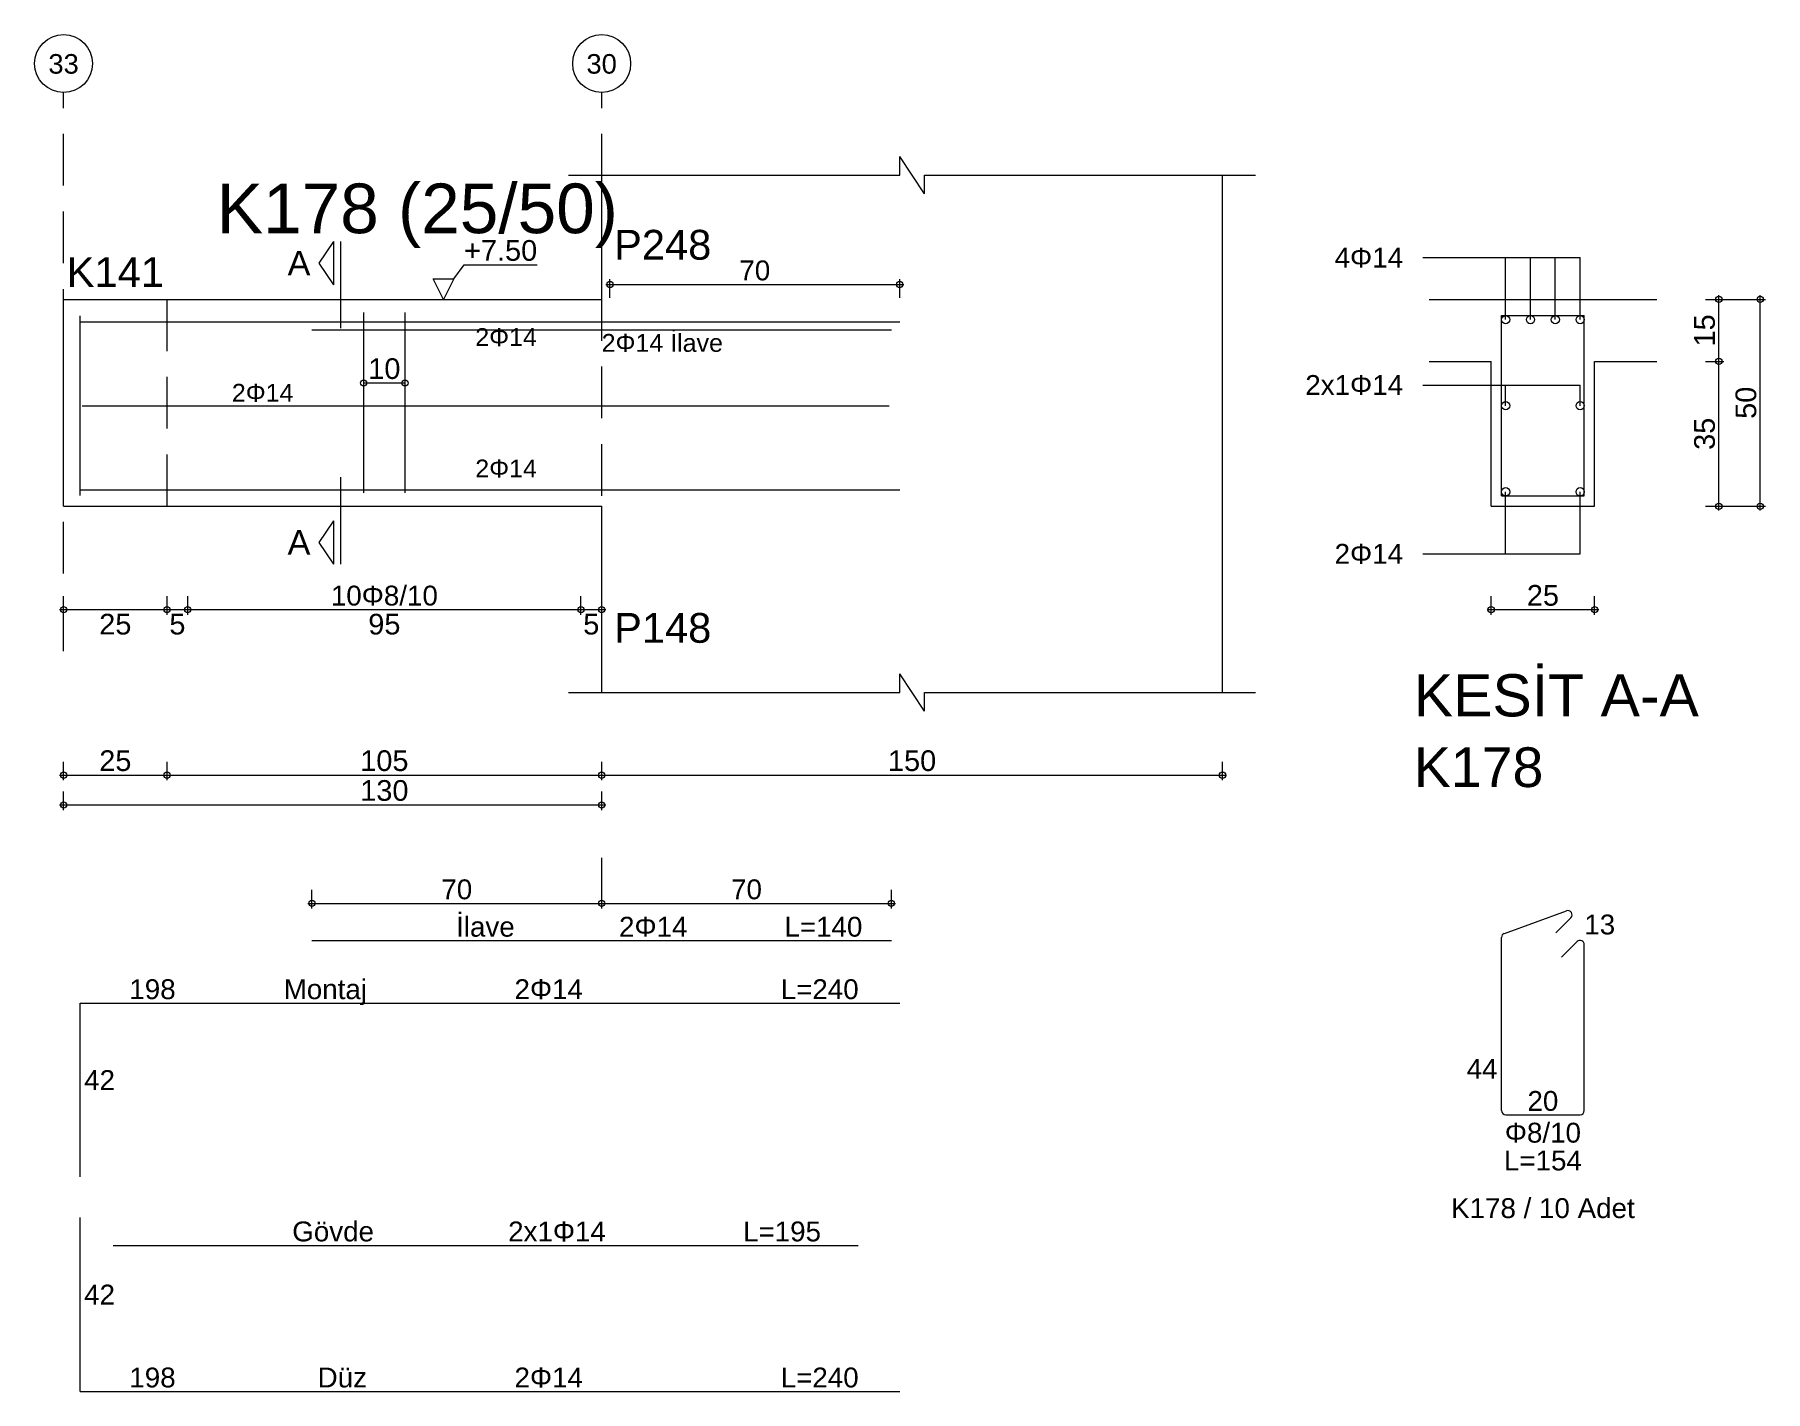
# Model space of a CAD drawing. Header units: millimetres. Extents: x 23801 to 80069, y 9628 to 14137.
# Drawn here: x 48924 to 49551, y 10797 to 11289 of the extents above; entities that cross this region are included whole.
import ezdxf

# ---------------------------------------------------------------- set-up
doc = ezdxf.new("R2010")
doc.units = ezdxf.units.MM
doc.linetypes.add('DASHDOT2', pattern=[12.7, 6.35, -3.175, 0, -3.175])
doc.linetypes.add('DASHED4', pattern=[18.75, 12.5, -6.25])
doc.layers.add('aks', color=251, linetype='DASHDOT2', lineweight=35)
for name, color, linetype in [('Donatı Topl. Uzun. Yazısı', 7, 'Continuous'), ('Donatı Uz. Yazısı', 7, 'Continuous'), ('Donatı Yazısı', 7, 'Continuous'), ('Donatı Çizgisi', 7, 'Continuous'), ('Kiriş', 7, 'Continuous'), ('Standart', 7, 'Continuous'), ('Ölçülendirme', 7, 'Continuous')]:
    doc.layers.add(name, color=color, linetype=linetype)
doc.styles.add('arial_1_18', font='arial.ttf', dxfattribs={"height": 0.2})

# ---------------------------------------------------------------- blocks, each defined once
blk = doc.blocks.new('IDE475Entity7440')
at = {"layer": 'aks', "color": 30, "linetype": 'DASHED4', "lineweight": 5}
for points in [[(19954.16, 1648.65), (19954.16, 1783.65)], [(20084.16, 1648.65), (20084.16, 1783.65)], [(20084.16, 1587.65), (20084.16, 1598.65)]]:
    blk.add_lwpolyline(points, dxfattribs=at)
at = {"layer": 'aks', "color": 1, "linetype": 'Continuous', "lineweight": 5}
for centre in [(19954.16, 1790.65), (20084.16, 1790.65)]:
    blk.add_circle(centre, 7, dxfattribs=at)
at = {"layer": 'Donatı Çizgisi', "color": 5, "linetype": 'Continuous', "lineweight": 5}
for points in [[(19958.16, 1686.25), (19958.16, 1729.65)], [(19958.16, 1728.25), (20156.16, 1728.25)], [(20026.66, 1686.85), (20026.66, 1730.45)], [(20036.66, 1686.85), (20036.66, 1730.45)], [(20301.57, 1686.15), (20301.57, 1729.75)], [(20301.57, 1729.75), (20321.57, 1729.75)], [(20321.57, 1686.15), (20321.57, 1729.75)], [(20014.16, 1726.25), (20154.16, 1726.25)], [(19958.66, 1707.95), (20153.66, 1707.95)], [(19958.16, 1687.65), (20156.16, 1687.65)], [(20301.57, 1686.15), (20321.57, 1686.15)], [(20302.25, 1580.39), (20317.25, 1585.86)], [(20314.68, 1580.54), (20318.32, 1584.18)], [(20014.16, 1578.65), (20154.16, 1578.65)], [(20301.57, 1537.57), (20301.57, 1579.44)], [(20316.06, 1574.63), (20319.83, 1578.41)], [(20321.57, 1537.57), (20321.57, 1577.69)], [(19958.16, 1521.55), (19958.16, 1563.55)], [(19958.16, 1563.55), (20156.16, 1563.55)], [(20302.59, 1536.55), (20320.55, 1536.55)], [(19958.16, 1469.7), (19958.16, 1511.7)], [(19966.16, 1505), (20146.16, 1505)], [(19958.16, 1469.7), (20156.16, 1469.7)]]:
    blk.add_lwpolyline(points, dxfattribs=at)
for centre in [(20302.57, 1728.75), (20308.57, 1728.75), (20314.57, 1728.75), (20320.57, 1728.75), (20302.57, 1707.95), (20320.57, 1707.95), (20302.57, 1687.15), (20320.57, 1687.15)]:
    blk.add_circle(centre, 1, dxfattribs=at)
for centre, start, end in [((20317.6, 1584.9), 315, 110), ((20302.59, 1579.44), 110, 180), ((20320.55, 1577.69), 0, 135), ((20302.59, 1537.57), 180, 270), ((20320.55, 1537.57), 270, 0)]:
    blk.add_arc(centre, 1.02, start, end, dxfattribs=at)
at = {"layer": 'Kiriş', "color": 1, "linetype": 'Continuous', "lineweight": 5}
for points in [[(20156.16, 1763.65), (20156.16, 1768.15)], [(20162.16, 1759.15), (20156.16, 1768.15)], [(20076.16, 1763.65), (20156.16, 1763.65)], [(20084.16, 1733.65), (20084.16, 1763.65)], [(20162.16, 1759.15), (20162.16, 1763.65)], [(20162.16, 1763.65), (20242.16, 1763.65)], [(20234.16, 1638.65), (20234.16, 1763.65)], [(19954.16, 1683.65), (19954.16, 1733.65)], [(19954.16, 1733.65), (20084.16, 1733.65)], [(20284.07, 1733.65), (20339.07, 1733.65)], [(20284.07, 1718.65), (20299.07, 1718.65)], [(20299.07, 1683.65), (20299.07, 1718.65)], [(20324.07, 1718.65), (20339.07, 1718.65)], [(20324.07, 1683.65), (20324.07, 1718.65)], [(19954.16, 1683.65), (20084.16, 1683.65)], [(20084.16, 1638.65), (20084.16, 1683.65)], [(20299.07, 1683.65), (20324.07, 1683.65)], [(20162.16, 1634.15), (20156.16, 1643.15)], [(20156.16, 1638.65), (20156.16, 1643.15)], [(20076.16, 1638.65), (20156.16, 1638.65)], [(20162.16, 1638.65), (20242.16, 1638.65)], [(20162.16, 1634.15), (20162.16, 1638.65)]]:
    blk.add_lwpolyline(points, dxfattribs=at)
at = {"layer": 'Kiriş', "color": 1, "linetype": 'DASHED4', "lineweight": 5}
for points in [[(19954.16, 1683.65), (19954.16, 1733.65)], [(19979.16, 1683.65), (19979.16, 1733.65)]]:
    blk.add_lwpolyline(points, dxfattribs=at)
at = {"layer": 'Ölçülendirme', "color": 1, "linetype": 'Continuous', "lineweight": 5}
for points in [[(20015.91, 1742.4), (20019.41, 1747.65)], [(20019.41, 1737.15), (20019.41, 1747.65)], [(20021.16, 1726.65), (20021.16, 1747.65)], [(20019.41, 1737.15), (20015.91, 1742.4)], [(20048.41, 1738.65), (20050.91, 1741.98)], [(20050.91, 1741.98), (20068.58, 1741.98)], [(20282.57, 1743.75), (20320.57, 1743.75)], [(20302.57, 1728.75), (20302.57, 1743.75)], [(20308.57, 1728.75), (20308.57, 1743.75)], [(20314.57, 1728.75), (20314.57, 1743.75)], [(20320.57, 1728.75), (20320.57, 1743.75)], [(20045.91, 1733.65), (20043.41, 1738.65)], [(20043.41, 1738.65), (20048.41, 1738.65)], [(20048.41, 1738.65), (20045.91, 1733.65)], [(20085.16, 1737.25), (20157.16, 1737.25)], [(20086.16, 1734), (20086.16, 1738.5)], [(20156.16, 1734), (20156.16, 1738.5)], [(20045.91, 1733.65), (20045.91, 1733.65)], [(20350.82, 1733.65), (20365.32, 1733.65)], [(20354.07, 1682.65), (20354.07, 1734.65)], [(20364.07, 1682.65), (20364.07, 1734.65)], [(20350.82, 1718.65), (20355.32, 1718.65)], [(20026.66, 1713.45), (20036.66, 1713.45)], [(20282.57, 1712.95), (20320.57, 1712.95)], [(20302.57, 1707.95), (20302.57, 1712.95)], [(20320.57, 1707.95), (20320.57, 1712.95)], [(20021.16, 1669.65), (20021.16, 1690.65)], [(20302.57, 1672.15), (20302.57, 1687.15)], [(20320.57, 1672.15), (20320.57, 1687.15)], [(20350.82, 1683.65), (20365.32, 1683.65)], [(20015.91, 1674.9), (20019.41, 1680.15)], [(20019.41, 1669.65), (20019.41, 1680.15)], [(20019.41, 1669.65), (20015.91, 1674.9)], [(20282.57, 1672.15), (20320.57, 1672.15)], [(19954.16, 1657.4), (19954.16, 1661.9)], [(19979.16, 1657.4), (19979.16, 1661.9)], [(19984.16, 1657.4), (19984.16, 1661.9)], [(20079.16, 1657.4), (20079.16, 1661.9)], [(20084.16, 1657.4), (20084.16, 1661.9)], [(20299.07, 1657.4), (20299.07, 1661.9)], [(20324.07, 1657.4), (20324.07, 1661.9)], [(19953.16, 1658.65), (20085.16, 1658.65)], [(20298.07, 1658.65), (20325.07, 1658.65)], [(19953.16, 1618.65), (20235.16, 1618.65)], [(19954.16, 1617.4), (19954.16, 1621.9)], [(19979.16, 1617.4), (19979.16, 1621.9)], [(20084.16, 1617.4), (20084.16, 1621.9)], [(20234.16, 1617.4), (20234.16, 1621.9)], [(19954.16, 1610.2), (19954.16, 1614.7)], [(20084.16, 1610.2), (20084.16, 1614.7)], [(19953.16, 1611.45), (20085.16, 1611.45)], [(20014.16, 1586.4), (20014.16, 1590.9)], [(20084.16, 1586.4), (20084.16, 1590.9)], [(20084.16, 1586.4), (20084.16, 1590.9)], [(20154.16, 1586.4), (20154.16, 1590.9)], [(20013.16, 1587.65), (20085.16, 1587.65)], [(20083.16, 1587.65), (20155.16, 1587.65)]]:
    blk.add_lwpolyline(points, dxfattribs=at)
for centre in [(20086.16, 1737.25), (20156.16, 1737.25), (20354.07, 1733.65), (20364.07, 1733.65), (20354.07, 1718.65), (20026.66, 1713.45), (20036.66, 1713.45), (20354.07, 1683.65), (20364.07, 1683.65), (19954.16, 1658.65), (19979.16, 1658.65), (19979.16, 1658.65), (19984.16, 1658.65), (19984.16, 1658.65), (20079.16, 1658.65), (20079.16, 1658.65), (20084.16, 1658.65), (20299.07, 1658.65), (20324.07, 1658.65), (19954.16, 1618.65), (19979.16, 1618.65), (19979.16, 1618.65), (20084.16, 1618.65), (20084.16, 1618.65), (20234.16, 1618.65), (19954.16, 1611.45), (20084.16, 1611.45), (20014.16, 1587.65), (20084.16, 1587.65), (20084.16, 1587.65), (20154.16, 1587.65)]:
    blk.add_circle(centre, 0.75, dxfattribs=at)
at = {"layer": 'aks', "color": 1, "linetype": 'Continuous', "lineweight": 5, "style": 'arial_1_18'}
for s, p in [('33', (19950.48, 1788.21)), ('30', (20080.48, 1788.21))]:
    blk.add_text(s, height=4.725, dxfattribs=at).set_placement(p)
at = {"layer": 'Donatı Topl. Uzun. Yazısı', "color": 1, "linetype": 'Continuous', "lineweight": 5, "style": 'arial_1_18'}
for s, p in [('L=140', (20128.32, 1579.61)), ('L=240', (20127.42, 1564.51)), ('L=154', (20302.16, 1523.11)), ('L=195', (20118.32, 1505.96)), ('L=240', (20127.42, 1470.66))]:
    blk.add_text(s, height=4.8, dxfattribs=at).set_placement(p)
at = {"layer": 'Donatı Uz. Yazısı', "color": 1, "linetype": 'Continuous', "lineweight": 5, "style": 'arial_1_18'}
for s, p in [('13', (20321.57, 1580.15)), ('198', (19970.04, 1564.51)), ('42', (19959.12, 1542.55)), ('44', (20293.16, 1545.27)), ('20', (20307.84, 1537.51)), ('42', (19959.12, 1490.7)), ('198', (19970.04, 1470.66))]:
    blk.add_text(s, height=4.8, dxfattribs=at).set_placement(p)
at = {"layer": 'Donatı Yazısı', "color": 5, "linetype": 'Continuous', "lineweight": 5, "style": 'arial_1_18'}
for s, height, p in [('4Φ14', 4.8, (20261.24, 1741.35)), ('2Φ14 İlave', 4.32, (20084.16, 1720.97)), ('2x1Φ14', 4.8, (20254.16, 1710.55)), ('2Φ14', 4.8, (20261.24, 1669.75)), ('2Φ14', 4.8, (20088.36, 1579.61)), ('2Φ14', 4.8, (20063.1, 1564.51)), ('Φ8/10', 4.8, (20302.37, 1529.83)), ('K178 / 10 Adet', 4.8, (20289.39, 1511.59)), ('2x1Φ14', 4.8, (20061.56, 1505.96)), ('2Φ14', 4.8, (20063.1, 1470.66))]:
    blk.add_text(s, height=height, dxfattribs=at).set_placement(p)
for p in [(20053.62, 1722.37), (19994.81, 1708.91), (20053.62, 1690.61)]:
    blk.add_text('2Φ14', height=4.32, rotation=360, dxfattribs=at).set_placement(p)
at = {"layer": 'Donatı Yazısı', "color": 1, "linetype": 'Continuous', "lineweight": 5, "style": 'arial_1_18'}
for s, p in [('İlave', (20048.99, 1579.61)), ('Montaj', (20007.33, 1564.51)), ('Gövde', (20009.4, 1505.96)), ('Düz', (20015.53, 1470.66))]:
    blk.add_text(s, height=4.8, dxfattribs=at).set_placement(p)
at = {"layer": 'Kiriş', "color": 1, "linetype": 'Continuous', "lineweight": 5, "style": 'arial_1_18'}
for s, height, p in [('K178 (25/50)', 12, (19991.16, 1749.65)), ('P248', 7.2, (20087.16, 1743.25)), ('K141', 7.2, (19954.91, 1736.65)), ('P148', 7.2, (20087.16, 1650.65)), ('KESİT A-A', 10.2, (20280.37, 1632.85)), ('K178', 9.6, (20280.37, 1615.77))]:
    blk.add_text(s, height=height, dxfattribs=at).set_placement(p)
at = {"layer": 'Ölçülendirme', "color": 1, "linetype": 'Continuous', "lineweight": 5, "style": 'arial_1_18'}
for s, height, p in [('+7.50', 5, (20050.91, 1742.98)), ('A', 5.95, (20008.26, 1739.42)), ('70', 4.8, (20117.43, 1738.25)), ('A', 5.95, (20008.26, 1671.92)), ('25', 5, (20307.69, 1659.61)), ('25', 5, (19962.77, 1652.65)), ('5', 5, (19979.71, 1652.65)), ('95', 5, (20027.77, 1652.65)), ('5', 5, (20079.71, 1652.65)), ('25', 5, (19962.77, 1619.65)), ('105', 5, (20025.83, 1619.65)), ('150', 5, (20153.33, 1619.65)), ('130', 5, (20025.83, 1612.45))]:
    blk.add_text(s, height=height, dxfattribs=at).set_placement(p)
for s, rotation, p in [('15', 90, (20353.11, 1722.27)), ('10', 360, (20027.77, 1714.41)), ('50', 90, (20363.11, 1704.77)), ('35', 90, (20353.11, 1697.27))]:
    blk.add_text(s, height=5, rotation=rotation, dxfattribs=at).set_placement(p)
at = {"layer": 'Ölçülendirme', "color": 5, "linetype": 'Continuous', "lineweight": 5, "style": 'arial_1_18'}
for s, p in [('10Φ8/10', (20018.73, 1659.65)), ('70', (20045.43, 1588.65)), ('70', (20115.43, 1588.65))]:
    blk.add_text(s, height=4.8, dxfattribs=at).set_placement(p)

msp = doc.modelspace()

# ---------------------------------------------------------------- block references
at = {"layer": 'Standart', "xscale": 1.5, "yscale": 1.5, "zscale": 1.5}
msp.add_blockref('IDE475Entity7440', (19002.95, 8592.31), dxfattribs=at)

doc.saveas('drawing.dxf')
